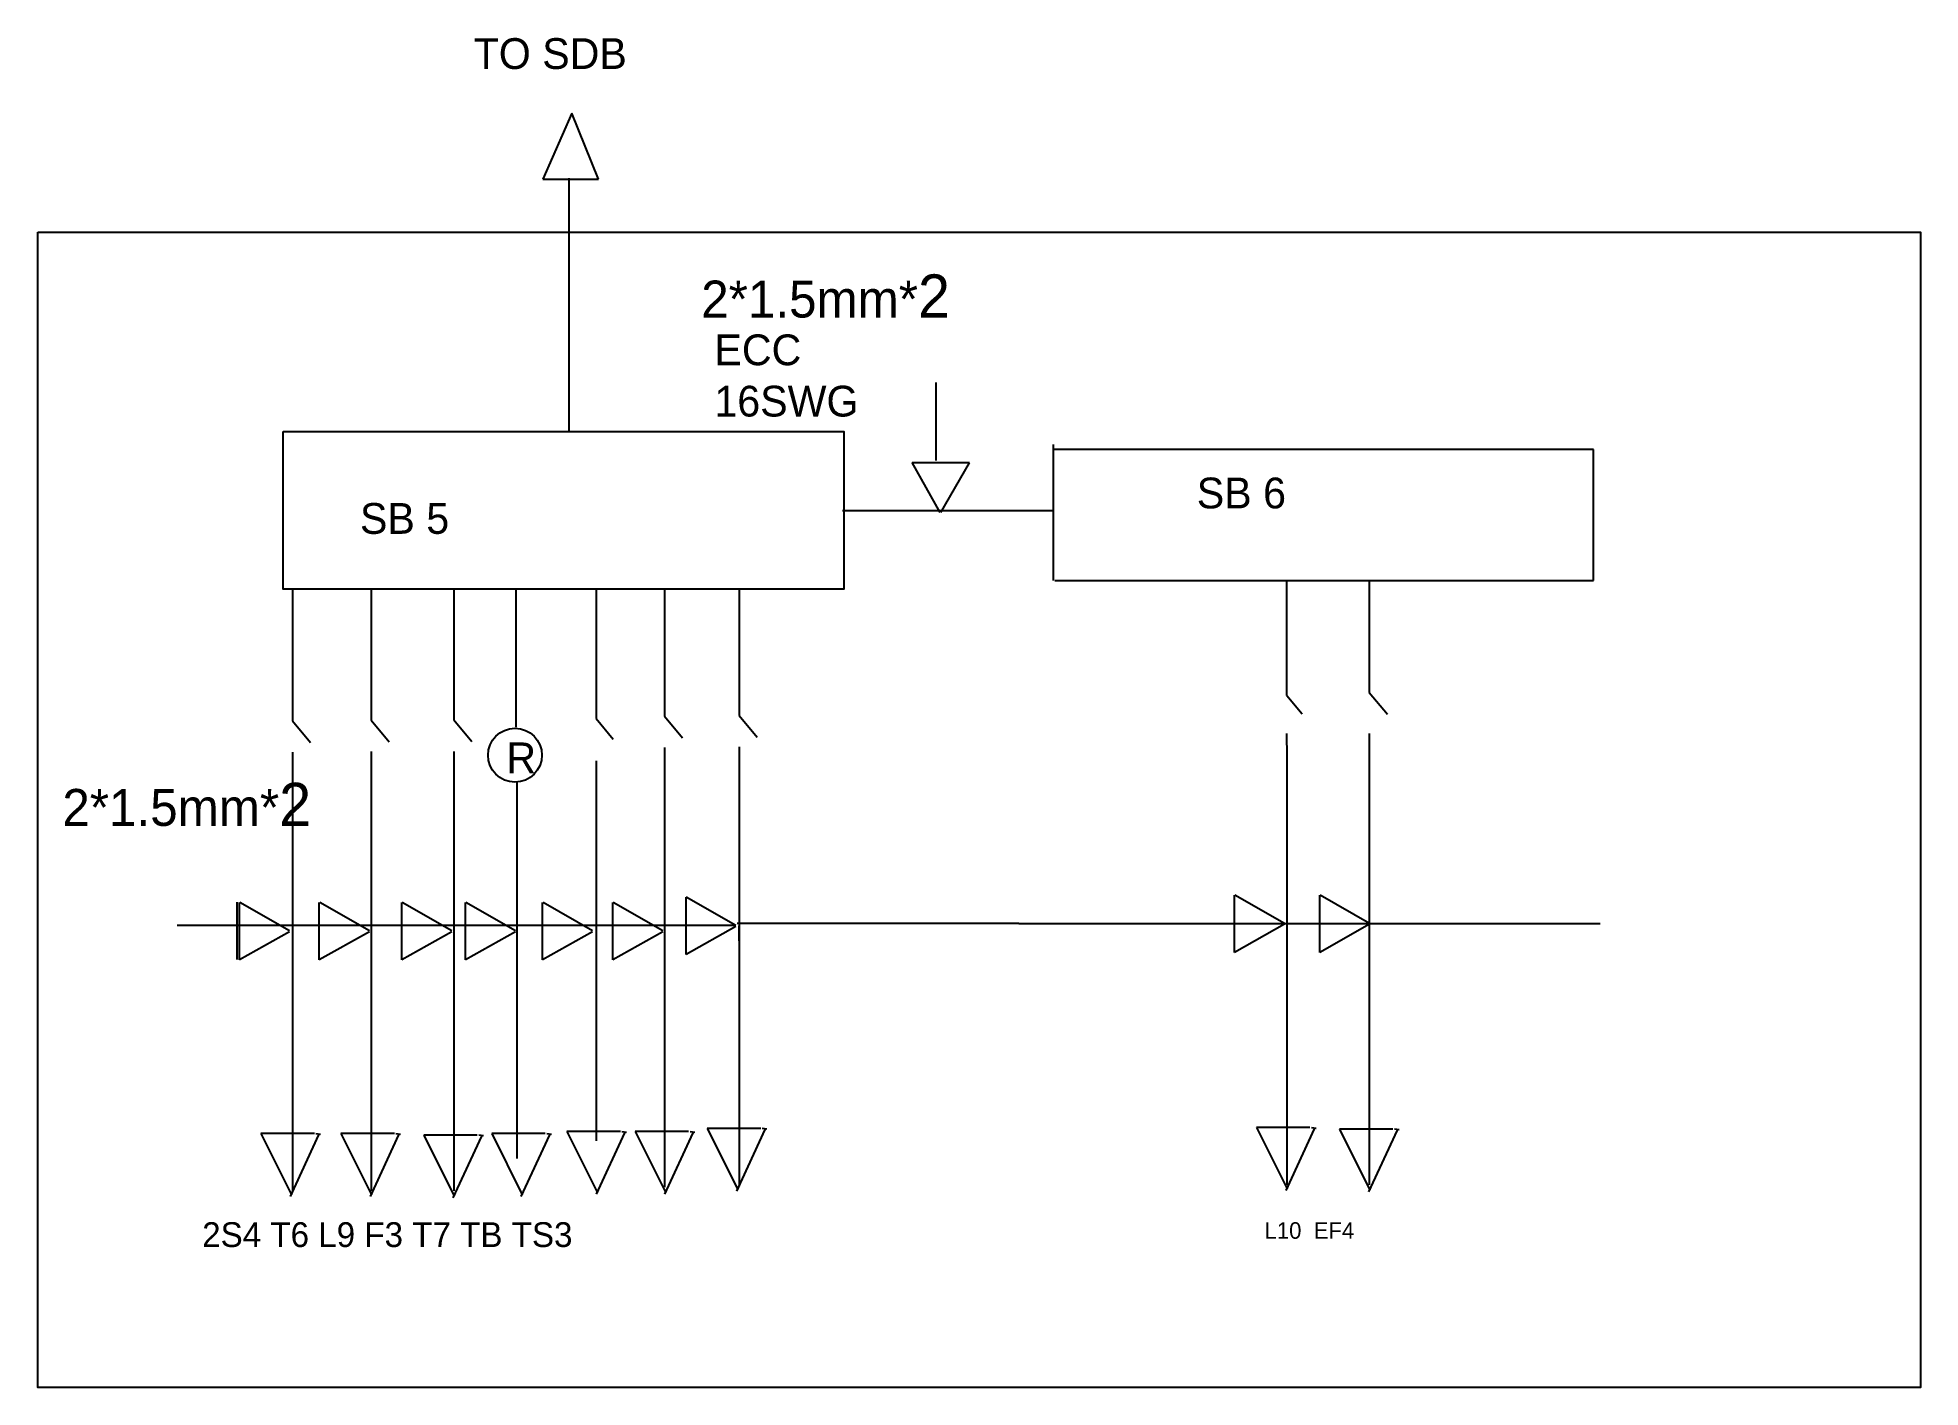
# Model space of a CAD drawing. Header units: feet. Extents: x 2705 to 3746, y 888 to 987.
# Drawn here: x 2935.2 to 3049.1, y 894 to 975.6 of the extents above; entities that cross this region are included whole.
import ezdxf

# ---------------------------------------------------------------- set-up
doc = ezdxf.new("R2010")
doc.units = ezdxf.units.FT
doc.header["$MEASUREMENT"] = 0

msp = doc.modelspace()

# ---------------------------------------------------------------- texts
at = {"attachment_point": 1}
for s, insert, char_height, width in [('TO SDB', (2961.54, 975.59), 1.862, 13.5631), ('{\\H3x;2*1.5mm*\\H1.167x;2}', (2975.31, 961.3), 0.7448, 17.9596), ('ECC \\P16SWG', (2976.11, 957.67), 1.862, 3.9945), ('SB 6', (3005.3, 949.01), 1.862, 14.7086), ('SB 5', (2954.66, 947.47), 1.862, 16.4451), ('R', (2963.52, 932.99), 1.86, 1.3949), ('{\\H3x;2*1.5mm*\\H1.167x;2}', (2936.65, 930.55), 0.7448, 17.9596), ('   2S4 T6 L9 F3 T7 TB TS3', (2943.44, 903.97), 1.5, 50.5393), (' L10  EF4', (3009.03, 903.97), 1, 31.1605)]:
    msp.add_mtext(s, dxfattribs=dict(at, insert=insert, char_height=char_height, width=width))

# ---------------------------------------------------------------- linework, layer by layer
for p, q in [((2967.48, 971.05), (2965.73, 967.07)), ((2969.09, 967.07), (2967.48, 971.05)), ((2965.73, 967.07), (2969.09, 967.07)), ((2967.31, 951.79), (2967.31, 967.12)), ((2989.52, 950.05), (2989.52, 954.77)), ((3029.31, 950.7), (2996.6, 950.7)), ((2996.63, 943.85), (2996.63, 951.01)), ((3029.31, 942.79), (3029.31, 950.7)), ((2989.77, 946.9), (2988.08, 949.92)), ((2988.08, 949.92), (2991.54, 949.92)), ((2989.82, 946.9), (2991.54, 949.9)), ((2983.87, 947.03), (2996.61, 947.03)), ((2996.63, 942.78), (2996.63, 944.26)), ((2950.58, 942.26), (2950.58, 934.3)), ((2955.33, 942.26), (2955.33, 934.34)), ((2960.34, 942.26), (2960.34, 934.35)), ((2964.11, 933.92), (2964.11, 942.26)), ((2968.95, 942.26), (2968.95, 934.43)), ((2973.08, 942.26), (2973.08, 934.57)), ((2977.6, 942.26), (2977.6, 934.62)), ((2996.71, 942.79), (3029.31, 942.79)), ((3010.74, 935.84), (3010.74, 942.79)), ((3015.75, 936.01), (3015.75, 942.79)), ((3010.74, 935.84), (3011.68, 934.72)), ((3015.74, 936.02), (3016.84, 934.71)), ((2950.58, 934.3), (2951.67, 932.99)), ((2955.33, 934.34), (2956.43, 933.03)), ((2960.34, 934.35), (2961.43, 933.04)), ((2968.95, 934.43), (2969.99, 933.18)), ((2973.08, 934.57), (2974.17, 933.26)), ((2977.6, 934.62), (2978.69, 933.31)), ((3010.74, 932.82), (3010.74, 933.54)), ((3015.75, 932.79), (3015.75, 933.54)), ((2950.58, 932.41), (2950.58, 905.83)), ((2955.33, 932.45), (2955.33, 905.87)), ((2960.34, 932.45), (2960.34, 905.87)), ((2973.08, 932.68), (2973.08, 906.1)), ((2977.6, 932.73), (2977.6, 906.15)), ((3010.74, 932.81), (3010.74, 906.23)), ((3015.74, 932.81), (3015.74, 906.23)), ((2968.95, 931.88), (2968.95, 908.9)), ((2964.18, 920.5), (2964.18, 930.6)), ((2947.23, 919.86), (2947.23, 923.32)), ((2947.37, 919.85), (2947.37, 923.31)), ((2950.4, 921.59), (2947.4, 923.31)), ((2952.2, 919.85), (2952.2, 923.31)), ((2955.23, 921.59), (2952.23, 923.31)), ((2957.2, 919.85), (2957.2, 923.31)), ((2960.22, 921.59), (2957.22, 923.31)), ((2961.05, 919.85), (2961.05, 923.31)), ((2964.07, 921.59), (2961.07, 923.31)), ((2965.71, 919.85), (2965.71, 923.31)), ((2968.74, 921.59), (2965.74, 923.31)), ((2969.97, 919.85), (2969.97, 923.31)), ((2972.99, 921.59), (2969.99, 923.31)), ((2974.39, 920.16), (2974.39, 923.63)), ((2977.41, 921.91), (2974.41, 923.63)), ((3007.58, 920.29), (3007.58, 923.75)), ((3010.61, 922.03), (3007.61, 923.75)), ((3012.74, 920.29), (3012.74, 923.75)), ((3015.76, 922.03), (3012.76, 923.75)), ((2977.41, 921.91), (2943.59, 921.91)), ((2977.41, 921.86), (2974.39, 920.16)), ((2994.54, 922.03), (2977.49, 922.03)), ((2977.61, 921), (2977.61, 921.9)), ((2994.54, 922.03), (3029.71, 922.03)), ((3010.61, 921.99), (3007.58, 920.29)), ((3015.76, 921.99), (3012.74, 920.29)), ((2950.4, 921.54), (2947.37, 919.85)), ((2955.23, 921.54), (2952.2, 919.85)), ((2960.22, 921.54), (2957.2, 919.85)), ((2964.07, 921.54), (2961.05, 919.85)), ((2964.18, 907.83), (2964.18, 920.57)), ((2968.74, 921.54), (2965.71, 919.85)), ((2972.99, 921.54), (2969.97, 919.85)), ((2951.9, 909.33), (2948.66, 909.33)), ((2948.66, 909.33), (2950.51, 905.62)), ((2950.45, 905.53), (2952.17, 909.26)), ((2951.99, 909.33), (2952.27, 909.29)), ((2956.75, 909.33), (2953.5, 909.33)), ((2953.5, 909.33), (2955.36, 905.62)), ((2955.3, 905.53), (2957.02, 909.26)), ((2956.84, 909.33), (2957.12, 909.29)), ((2961.76, 909.24), (2958.52, 909.24)), ((2958.52, 909.24), (2960.37, 905.54)), ((2960.31, 905.45), (2962.03, 909.18)), ((2961.85, 909.25), (2962.14, 909.21)), ((2965.87, 909.33), (2962.63, 909.33)), ((2962.63, 909.33), (2964.48, 905.62)), ((2964.42, 905.53), (2966.14, 909.26)), ((2965.96, 909.33), (2966.25, 909.29)), ((2970.42, 909.45), (2967.18, 909.45)), ((2967.18, 909.45), (2969.03, 905.74)), ((2968.97, 905.66), (2970.69, 909.38)), ((2970.51, 909.46), (2970.79, 909.41)), ((2974.55, 909.45), (2971.31, 909.45)), ((2971.31, 909.45), (2973.16, 905.74)), ((2973.1, 905.66), (2974.82, 909.38)), ((2974.64, 909.46), (2974.93, 909.41)), ((2978.91, 909.64), (2975.67, 909.64)), ((2975.67, 909.64), (2977.52, 905.94)), ((2977.47, 905.85), (2979.19, 909.58)), ((2979, 909.65), (2979.29, 909.61)), ((3012.15, 909.69), (3008.91, 909.69)), ((3008.91, 909.69), (3010.76, 905.98)), ((3010.71, 905.89), (3012.43, 909.62)), ((3012.24, 909.69), (3012.53, 909.65)), ((3017.17, 909.6), (3013.93, 909.6)), ((3013.93, 909.6), (3015.78, 905.9)), ((3015.72, 905.81), (3017.44, 909.54)), ((3017.26, 909.61), (3017.54, 909.57))]:
    msp.add_line(p, q)
for points in [[(2935.16, 963.85), (3049.09, 963.85), (3049.09, 893.98), (2935.16, 893.98)], [(2950.02, 951.79), (2983.95, 951.79), (2983.95, 942.26), (2950.02, 942.26)]]:
    msp.add_lwpolyline(points, close=True)
msp.add_circle((2964.04, 932.22), 1.63)

msp.set_redraw_order([(e.dxf.handle, doc.entitydb.next_handle()) for e in msp.query("TEXT MTEXT ATTDEF DIMENSION ARC_DIMENSION")])  # texts and dimensions are drawn at this point

doc.saveas('drawing.dxf')
